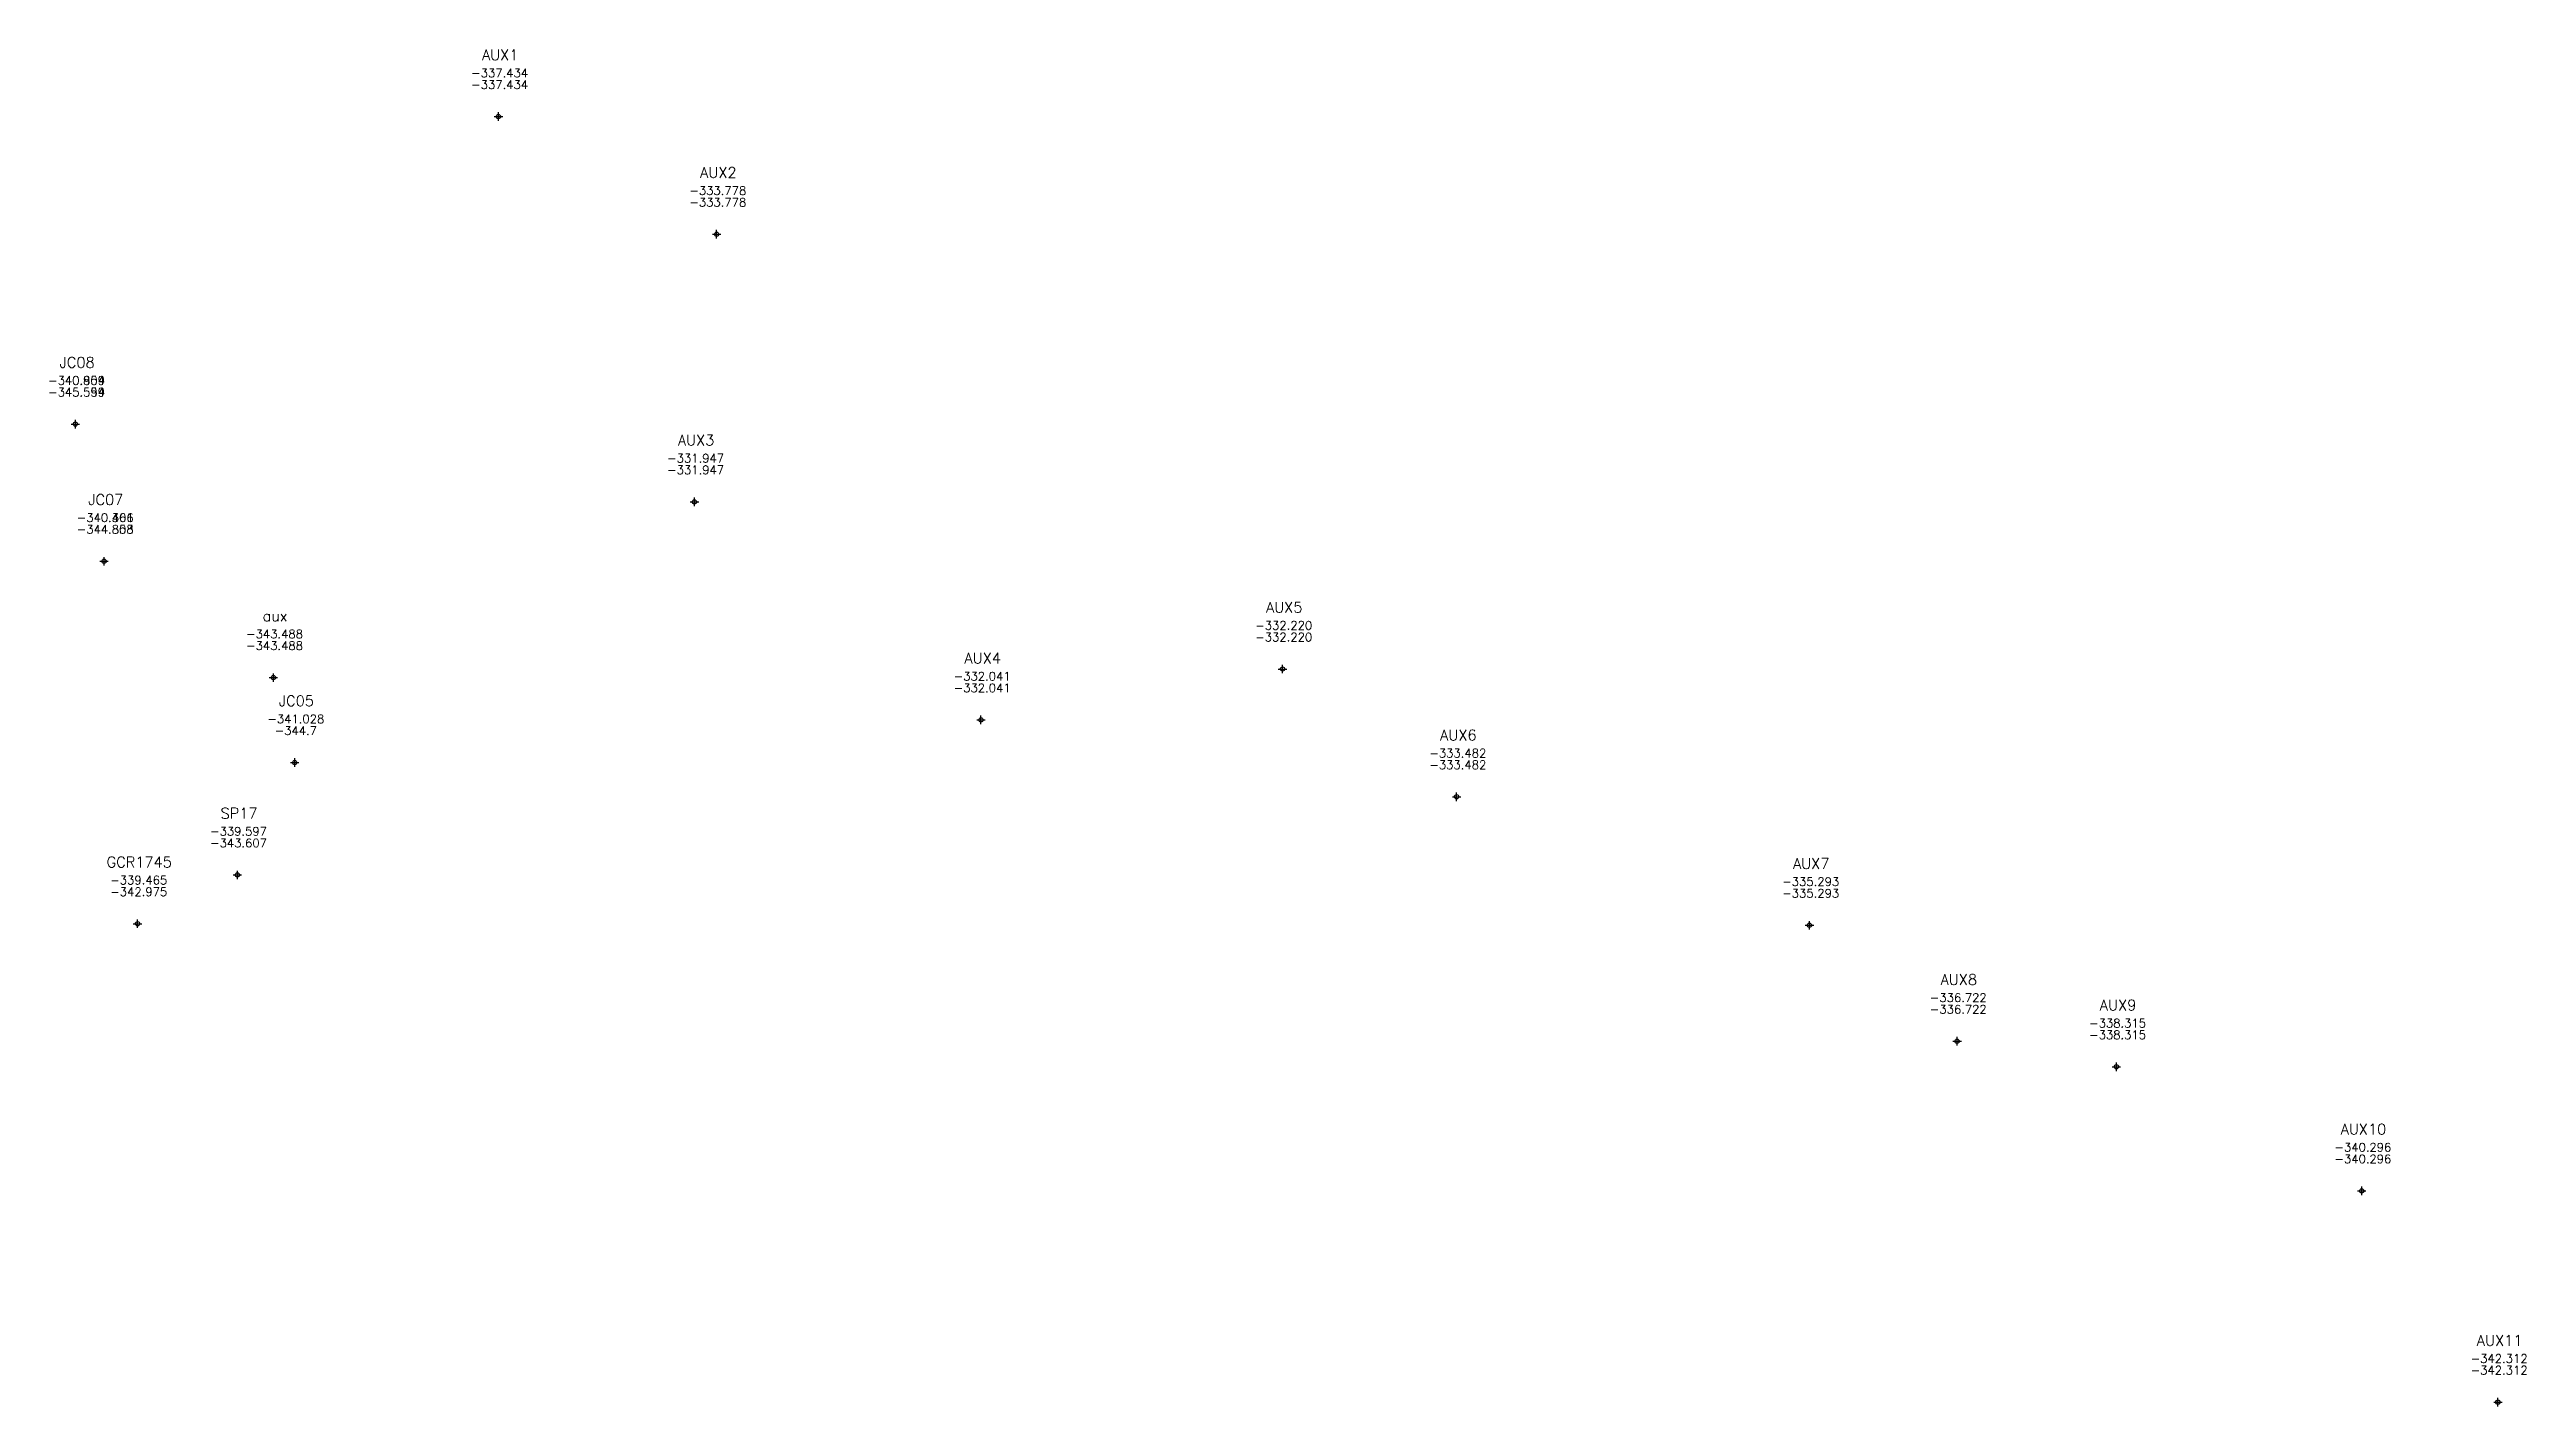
# Model space of a CAD drawing. Header units: inches. Extents: x 10418 to 10915, y 9806 to 10106.
# Drawn here: x 10418.1 to 10709.1, y 9947.1 to 10106.4 of the extents above; entities that cross this region are included whole.
import ezdxf
from ezdxf.enums import TextEntityAlignment as Align

# ---------------------------------------------------------------- set-up
doc = ezdxf.new("R2010")
doc.units = ezdxf.units.IN
doc.header["$MEASUREMENT"] = 0
doc.header["$PDMODE"] = 34
doc.header["$PDSIZE"] = 0.5
doc.layers.add('pol r8-2yr7', color=3, linetype='Continuous')
doc.styles.add('ROMAND', font='romand.shx')
doc.styles.add('ROMANS', font='romans')

# ---------------------------------------------------------------- blocks, each defined once
blk = doc.blocks.new('F2')
blk.add_point((0, 0))
at = {"style": 'ROMAND'}
for tag, height, p in [('NOMBRE', 1.25, (0.2, 6.62)), ('CIELO', 1, (0.14, 4.62)), ('PISO', 1, (0.14, 3.25))]:
    blk.add_attdef(tag, text='', height=height, dxfattribs=at).set_placement(p, align=Align.CENTER)
at = {"style": 'ROMANS', "flags": 1}
for tag, p in [('MINA', (-0.07, -3.26)), ('LOCALIZACION', (-0.07, -4.93)), ('ESTRUCTURA', (-0.07, -6.62)), ('NIVEL', (-0.07, -8.29)), ('FECHA', (-0.07, -11.79)), ('OBRA', (-0.07, -10.12)), ('ATRAS', (-0.07, -13.48)), ('TOPOGRAFO', (2.67, -15.3))]:
    blk.add_attdef(tag, text='', height=1.25, dxfattribs=at).set_placement(p, align=Align.CENTER)

msp = doc.modelspace()

# ---------------------------------------------------------------- block references
for p, values in [((10470.85, 10098.56, -337.43), {'NOMBRE': 'AUX1', 'CIELO': '-337.434', 'PISO': '-337.434'}), ((10496.48, 10084.75, -333.78), {'NOMBRE': 'AUX2', 'CIELO': '-333.778', 'PISO': '-333.778'}), ((10421.15, 10062.45, -340.9), {'NOMBRE': 'JC08', 'CIELO': '-340.904', 'PISO': '-345.599'}), ((10421.15, 10062.45, -340.86), {'NOMBRE': 'JC08', 'CIELO': '-340.859', 'PISO': '-345.554'}), ((10493.87, 10053.32, -331.95), {'NOMBRE': 'AUX3', 'CIELO': '-331.947', 'PISO': '-331.947'}), ((10424.52, 10046.34, -340.41), {'NOMBRE': 'JC07', 'CIELO': '-340.406', 'PISO': '-344.853'}), ((10424.52, 10046.34, -340.36), {'NOMBRE': 'JC07', 'CIELO': '-340.361', 'PISO': '-344.808'}), ((10562.95, 10033.69, -332.22), {'NOMBRE': 'AUX5', 'CIELO': '-332.220', 'PISO': '-332.220'}), ((10444.41, 10032.68, -343.49), {'NOMBRE': 'aux', 'CIELO': '-343.488', 'PISO': '-343.488'}), ((10527.53, 10027.72, -332.04), {'NOMBRE': 'AUX4', 'CIELO': '-332.041', 'PISO': '-332.041'}), ((10583.4, 10018.69, -333.48), {'NOMBRE': 'AUX6', 'CIELO': '-333.482', 'PISO': '-333.482'}), ((10624.85, 10003.6, -335.29), {'NOMBRE': 'AUX7', 'CIELO': '-335.293', 'PISO': '-335.293'}), ((10642.19, 9989.98, -336.72), {'NOMBRE': 'AUX8', 'CIELO': '-336.722', 'PISO': '-336.722'}), ((10660.9, 9986.98, -338.32), {'NOMBRE': 'AUX9', 'CIELO': '-338.315', 'PISO': '-338.315'}), ((10689.72, 9972.41, -340.3), {'NOMBRE': 'AUX10', 'CIELO': '-340.296', 'PISO': '-340.296'}), ((10705.72, 9947.6, -342.31), {'NOMBRE': 'AUX11', 'CIELO': '-342.312', 'PISO': '-342.312'})]:
    msp.add_blockref('F2', p).add_auto_attribs(values)
at = {"layer": 'pol r8-2yr7'}
for p, values in [((10446.91, 10022.71, -341.03), {'NOMBRE': 'JC05', 'CIELO': '-341.028', 'PISO': '-344.7'}), ((10440.18, 10009.51, -339.6), {'NOMBRE': 'SP17', 'CIELO': '-339.597', 'PISO': '-343.607'}), ((10428.45, 10003.78, -339.47), {'NOMBRE': 'GCR1745', 'CIELO': '-339.465', 'PISO': '-342.975'})]:
    msp.add_blockref('F2', p, dxfattribs=at).add_auto_attribs(values)

doc.saveas('drawing.dxf')
